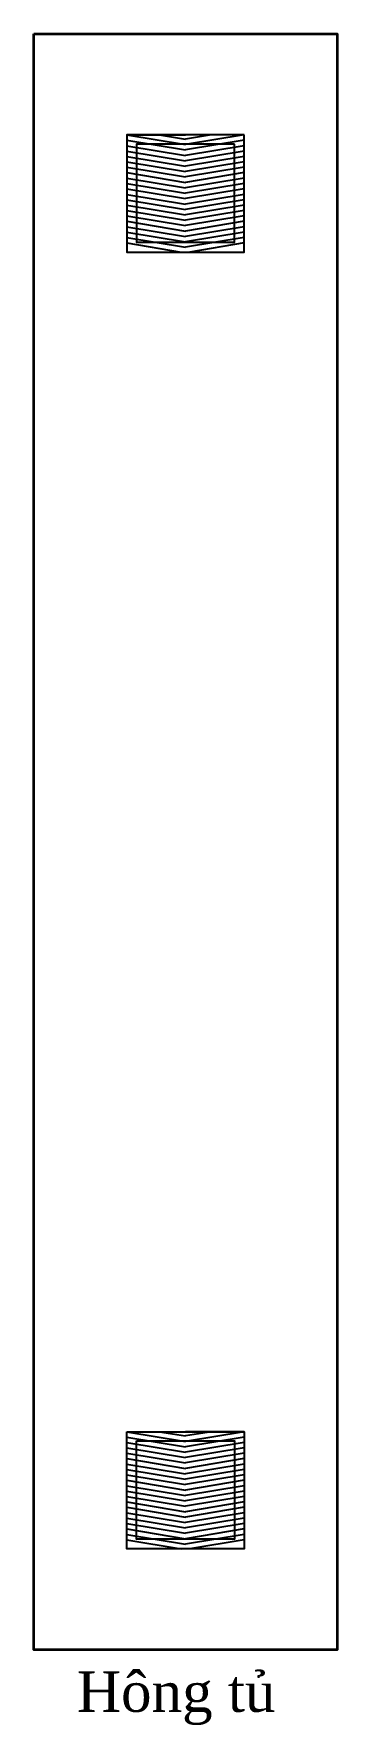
# Model space of a CAD drawing. Header units: millimetres. Extents: x 0 to 19177, y 0 to 12100.
# Drawn here: x 18877 to 19177, y 10061 to 11735 of the extents above; entities that cross this region are included whole.
import ezdxf

# ---------------------------------------------------------------- set-up
doc = ezdxf.new("R2010")
doc.units = ezdxf.units.MM
doc.header["$MEASUREMENT"] = 0
doc.layers.add('NetDam', color=7, linetype='Continuous', lineweight=35)
doc.styles.get("Standard").update_dxf_attribs({"font": 'arial.ttf'})

msp = doc.modelspace()

# ---------------------------------------------------------------- texts
at = {"insert": (18919.3, 10113.8), "char_height": 40, "attachment_point": 1}
msp.add_mtext_dynamic_manual_height_columns('{\\fTimes New Roman|b0|i0|c0|p18;Hông tủ}', width=239.033, gutter_width=1, heights=[0], dxfattribs=at)

# ---------------------------------------------------------------- linework, layer by layer
at = {"color": 3}
for p, q in [((18968.7, 11635.2), (19026.7, 11635.2)), ((18968.7, 11635.2), (19026.7, 11625.6)), ((18968.7, 11629.9), (19026.7, 11620.3)), ((18968.7, 11624.5), (19026.7, 11614.9)), ((19001, 11635.2), (19026.7, 11631)), ((19084.7, 11635.2), (19026.7, 11625.6)), ((19052.5, 11635.2), (19026.7, 11631)), ((19084.7, 11629.9), (19026.7, 11620.3)), ((19084.7, 11624.5), (19026.7, 11614.9)), ((18968.7, 11619.2), (19026.7, 11609.6)), ((18968.7, 11613.8), (19026.7, 11604.2)), ((18968.7, 11608.5), (19026.7, 11598.8)), ((19084.7, 11619.2), (19026.7, 11609.6)), ((19084.7, 11613.8), (19026.7, 11604.2)), ((19084.7, 11608.5), (19026.7, 11598.8)), ((18968.7, 11603.1), (19026.7, 11593.5)), ((18968.7, 11597.8), (19026.7, 11588.1)), ((18968.7, 11592.4), (19026.7, 11582.8)), ((19084.7, 11603.1), (19026.7, 11593.5)), ((19084.7, 11597.8), (19026.7, 11588.1)), ((19084.7, 11592.4), (19026.7, 11582.8)), ((18968.7, 11587.1), (19026.7, 11577.4)), ((18968.7, 11581.7), (19026.7, 11572.1)), ((18968.7, 11576.3), (19026.7, 11566.7)), ((19084.7, 11587.1), (19026.7, 11577.4)), ((19084.7, 11581.7), (19026.7, 11572.1)), ((19084.7, 11576.3), (19026.7, 11566.7)), ((18968.7, 11571), (19026.7, 11561.4)), ((18968.7, 11565.6), (19026.7, 11556)), ((18968.7, 11560.3), (19026.7, 11550.7)), ((19084.7, 11571), (19026.7, 11561.4)), ((19084.7, 11565.6), (19026.7, 11556)), ((19084.7, 11560.3), (19026.7, 11550.7)), ((18968.7, 11554.9), (19026.7, 11545.3)), ((18968.7, 11549.6), (19026.7, 11540)), ((18968.7, 11544.2), (19026.7, 11534.6)), ((18968.7, 11538.9), (19026.7, 11529.2)), ((19084.7, 11554.9), (19026.7, 11545.3)), ((19084.7, 11549.6), (19026.7, 11540)), ((19084.7, 11544.2), (19026.7, 11534.6)), ((19084.7, 11538.9), (19026.7, 11529.2)), ((18968.7, 11533.5), (19026.7, 11523.9)), ((18968.7, 11528.2), (19022.5, 11519.2)), ((19084.7, 11533.5), (19026.7, 11523.9)), ((19084.7, 11528.2), (19031, 11519.2)), ((18968.7, 10351.2), (19026.7, 10341.6)), ((19001, 10351.2), (19026.7, 10347)), ((19084.7, 10351.2), (19026.7, 10351.2)), ((19084.7, 10351.2), (19026.7, 10341.6)), ((19052.5, 10351.2), (19026.7, 10347)), ((18968.7, 10345.9), (19026.7, 10336.3)), ((18968.7, 10340.5), (19026.7, 10330.9)), ((18968.7, 10335.2), (19026.7, 10325.6)), ((19084.7, 10345.9), (19026.7, 10336.3)), ((19084.7, 10340.5), (19026.7, 10330.9)), ((19084.7, 10335.2), (19026.7, 10325.6)), ((18968.7, 10329.8), (19026.7, 10320.2)), ((18968.7, 10324.5), (19026.7, 10314.8)), ((18968.7, 10319.1), (19026.7, 10309.5)), ((19084.7, 10329.8), (19026.7, 10320.2)), ((19084.7, 10324.5), (19026.7, 10314.8)), ((19084.7, 10319.1), (19026.7, 10309.5)), ((18968.7, 10313.8), (19026.7, 10304.1)), ((18968.7, 10308.4), (19026.7, 10298.8)), ((18968.7, 10303.1), (19026.7, 10293.4)), ((19084.7, 10313.8), (19026.7, 10304.1)), ((19084.7, 10308.4), (19026.7, 10298.8)), ((19084.7, 10303.1), (19026.7, 10293.4)), ((18968.7, 10297.7), (19026.7, 10288.1)), ((18968.7, 10292.3), (19026.7, 10282.7)), ((18968.7, 10287), (19026.7, 10277.4)), ((19084.7, 10297.7), (19026.7, 10288.1)), ((19084.7, 10292.3), (19026.7, 10282.7)), ((19084.7, 10287), (19026.7, 10277.4)), ((18968.7, 10281.6), (19026.7, 10272)), ((18968.7, 10276.3), (19026.7, 10266.7)), ((18968.7, 10270.9), (19026.7, 10261.3)), ((18968.7, 10265.6), (19026.7, 10256)), ((19084.7, 10281.6), (19026.7, 10272)), ((19084.7, 10276.3), (19026.7, 10266.7)), ((19084.7, 10270.9), (19026.7, 10261.3)), ((19084.7, 10265.6), (19026.7, 10256)), ((18968.7, 10260.2), (19026.7, 10250.6)), ((18968.7, 10254.9), (19026.7, 10245.2)), ((18968.7, 10249.5), (19026.7, 10239.9)), ((19084.7, 10260.2), (19026.7, 10250.6)), ((19084.7, 10254.9), (19026.7, 10245.2)), ((19084.7, 10249.5), (19026.7, 10239.9)), ((18968.7, 10244.2), (19022.5, 10235.2)), ((19084.7, 10244.2), (19031, 10235.2))]:
    msp.add_line(p, q, dxfattribs=at)
for points in [[(19084.7, 11635.2), (18968.7, 11635.2), (18968.7, 11519.2), (19084.7, 11519.2)], [(18968.7, 10351.2), (19084.7, 10351.2), (19084.7, 10235.2), (18968.7, 10235.2)]]:
    msp.add_lwpolyline(points, close=True, dxfattribs=at)
for points in [[(19075.3, 11626), (18978.2, 11626), (18978.2, 11528.9), (19075.3, 11528.9)], [(18978.2, 10342), (19075.3, 10342), (19075.3, 10244.9), (18978.2, 10244.9)]]:
    msp.add_lwpolyline(points, close=True)
at = {"layer": 'NetDam', "color": 0}
msp.add_lwpolyline([(18876.7, 11735.2), (19176.7, 11735.2), (19176.7, 10135.2), (18876.7, 10135.2)], close=True, dxfattribs=at)

msp.set_redraw_order([(e.dxf.handle, doc.entitydb.next_handle()) for e in msp.query("TEXT MTEXT ATTDEF DIMENSION ARC_DIMENSION")])  # texts and dimensions are drawn at this point

doc.saveas('drawing.dxf')
